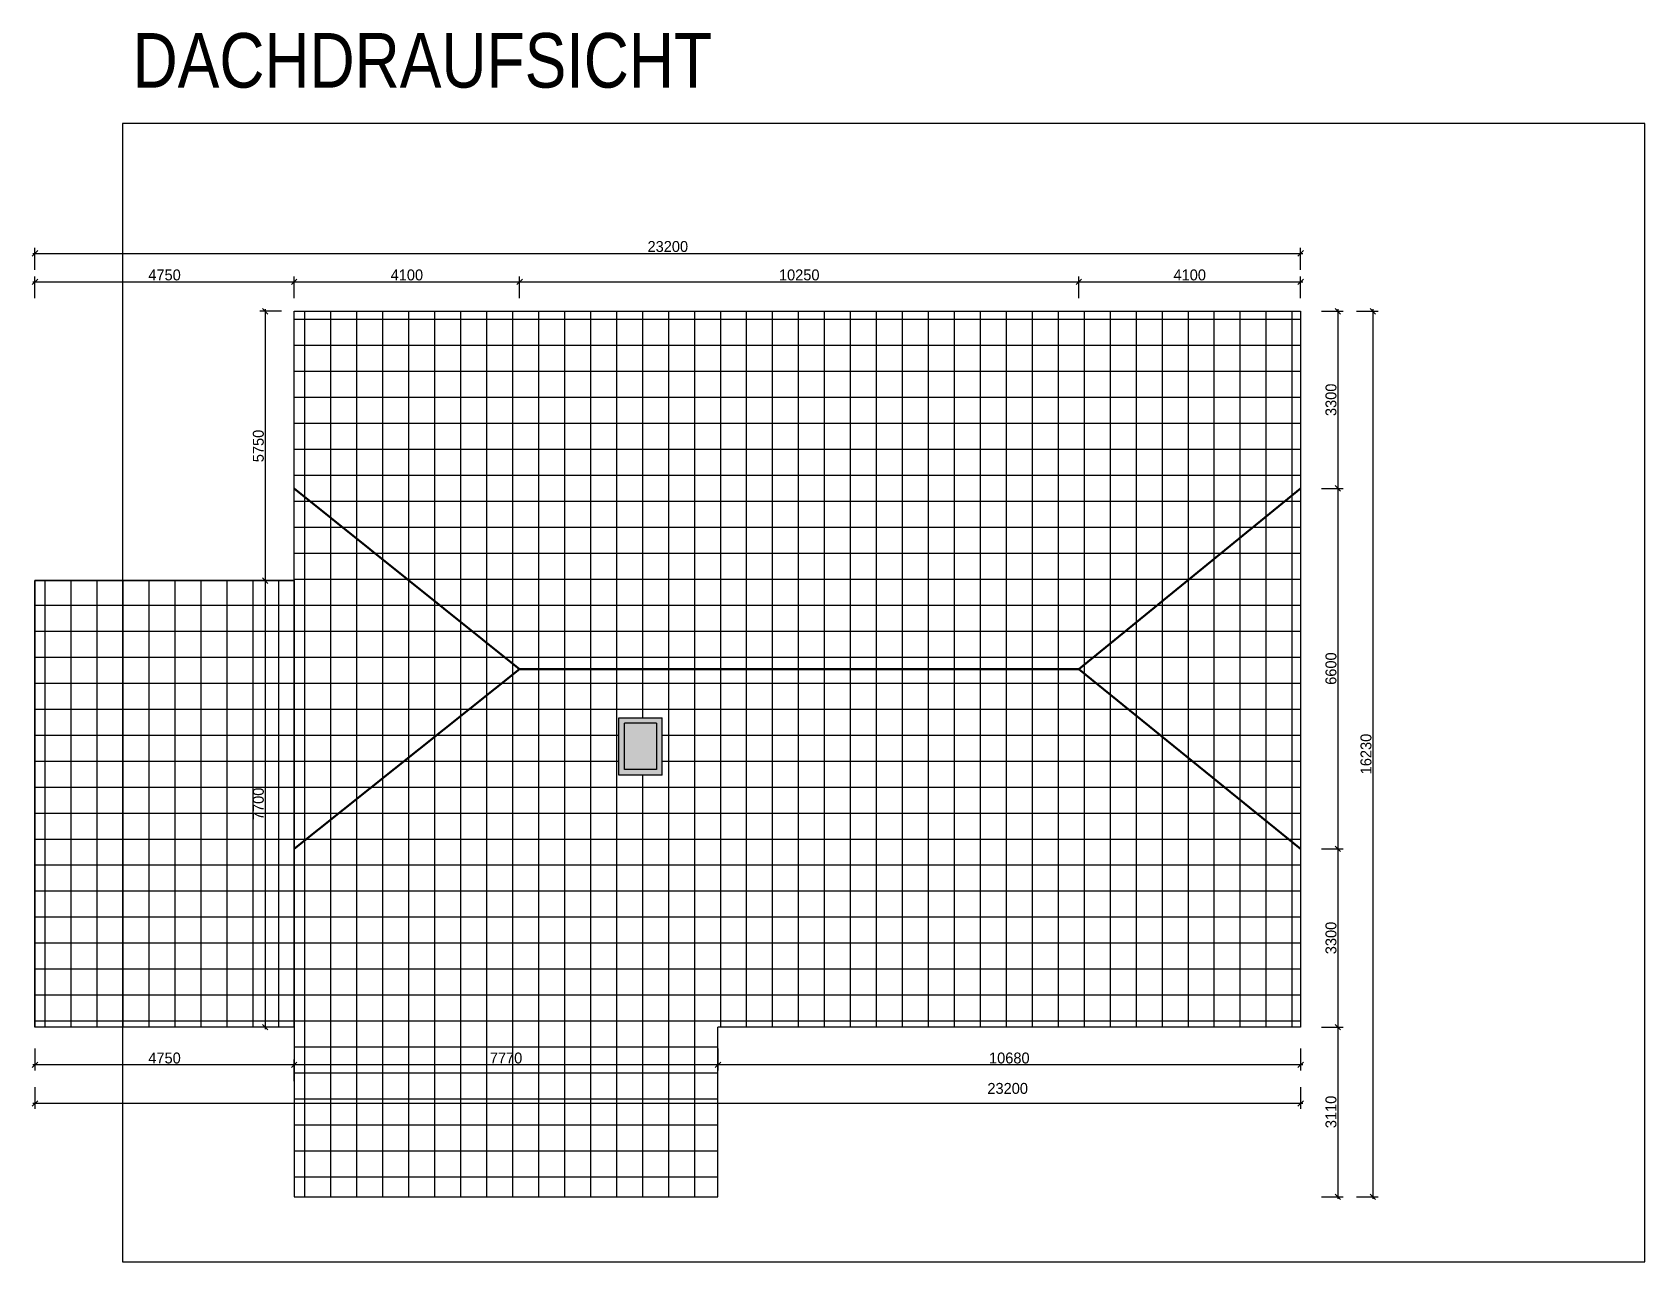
# Model space of a CAD drawing. Header units: metres. Extents: x 2773 to 296211, y -82189 to 61223.
# Drawn here: x 12146 to 41704, y -32037 to -9502 of the extents above; entities that cross this region are included whole.
import ezdxf

# ---------------------------------------------------------------- set-up
doc = ezdxf.new("R2010")
doc.units = ezdxf.units.M
doc.header["$LTSCALE"] = 0.5
doc.header["$PDMODE"] = 3
doc.layers.add('-help', color=4, linetype='Continuous', plot=False)
doc.layers.add('KON_HL', color=4, linetype='Continuous', plot=False)
for name, color, linetype in [('AM_6', 7, 'Continuous'), ('KON_025', 1, 'Continuous'), ('KON_050', 5, 'Continuous'), ('KON_MASS', 1, 'Continuous'), ('KON_SCHRAFF', 1, 'Continuous')]:
    doc.layers.add(name, color=color, linetype=linetype)
doc.layers.add('KON_05', color=5, linetype='Continuous', lineweight=50)
doc.styles.add('Arial Narrow 3 skalliert', font='ARIALN.TTF', dxfattribs={"height": 3})
doc.styles.add('Century_Gothic', font='GOTHIC.TTF')
doc.dimstyles.new('M - 20 - HTL HALLSTATT$0', dxfattribs={"dimscale": 200, "dimtxt": 1.5, "dimasz": 0.5, "dimexe": 0.5, "dimexo": 0.2, "dimgap": 0.1, "dimtad": 1, "dimdec": 1, "dimdsep": 46, "dimtxsty": 'Century_Gothic', "dimblk": 'OBLIQUE', "dimcen": 0, "dimdle": 0.2, "dimclrd": 256, "dimclre": 256, "dimclrt": 256, "dimadec": 1, "dimazin": 0, "dimtfac": 1, "dimtdec": 1, "dimtix": 1, "dimtofl": 0, "dimtmove": 2, "dimatfit": 3, "dimldrblk": 'DOT', "dimfxl": 1.5, "dimfxlon": 1, "dimlwd": -1, "dimlwe": -1, "dimarcsym": 0})

msp = doc.modelspace()

# ---------------------------------------------------------------- texts
at = {"layer": 'AM_6', "insert": (13985.31, -9516.76), "char_height": 1000, "width": 11389.741, "attachment_point": 1, "style": 'Arial Narrow 3 skalliert'}
msp.add_mtext('DACHDRAUFSICHT', dxfattribs=at)

# ---------------------------------------------------------------- blocks, each defined once
blk = doc.blocks.new('_Oblique')
at = {"color": 0, "linetype": 'ByBlock', "lineweight": -2}
blk.add_line((-0.5, -0.5), (0.5, 0.5), dxfattribs=at)
blk = doc.blocks.new('*D582')
at = {"layer": 'Defpoints', "color": 0, "transparency": 16777216}
for p in [(21080, -14076), (16946, -15249), (21080, -21809)]:
    blk.add_point(p, dxfattribs=at)
at = {"layer": 'KON_MASS', "transparency": 16777216}
for p, q in [((16906, -14076), (21120, -14076)), ((16946, -14376), (16946, -13976)), ((21080, -14376), (21080, -13976))]:
    blk.add_line(p, q, dxfattribs=at)
at = {"layer": 'KON_MASS', "transparency": 16777216, "xscale": 100, "yscale": 100, "zscale": 100, "rotation": 180}
blk.add_blockref('_Oblique', (16946, -14076), dxfattribs=at)
at = {"layer": 'KON_MASS', "transparency": 16777216, "xscale": 100, "yscale": 100, "zscale": 100}
blk.add_blockref('_Oblique', (21080, -14076), dxfattribs=at)
at = {"layer": 'KON_MASS', "transparency": 16777216, "insert": (19013, -13951), "char_height": 200, "attachment_point": 5, "style": 'Century_Gothic'}
blk.add_mtext('4100', dxfattribs=at)
blk = doc.blocks.new('_Dot')
at = {"color": 0, "linetype": 'ByBlock', "lineweight": -2}
blk.add_line((-0.5, 0), (-1, 0), dxfattribs=at)
at = {"color": 0, "linetype": 'ByBlock', "const_width": 0.5}
blk.add_lwpolyline([(-0.25, 0, 1), (0.25, 0, 1)], format="xyb", close=True, dxfattribs=at)
blk = doc.blocks.new('*D583')
at = {"layer": 'Defpoints', "color": 0, "transparency": 16777216}
for p in [(31330, -14076), (21080, -21809), (31330, -21809)]:
    blk.add_point(p, dxfattribs=at)
at = {"layer": 'KON_MASS', "transparency": 16777216}
for p, q in [((21040, -14076), (31370, -14076)), ((21080, -14376), (21080, -13976)), ((31330, -14376), (31330, -13976))]:
    blk.add_line(p, q, dxfattribs=at)
at = {"layer": 'KON_MASS', "transparency": 16777216, "xscale": 100, "yscale": 100, "zscale": 100, "rotation": 180}
blk.add_blockref('_Oblique', (21080, -14076), dxfattribs=at)
at = {"layer": 'KON_MASS', "transparency": 16777216, "xscale": 100, "yscale": 100, "zscale": 100}
blk.add_blockref('_Oblique', (31330, -14076), dxfattribs=at)
at = {"layer": 'KON_MASS', "transparency": 16777216, "insert": (26205, -13951), "char_height": 200, "attachment_point": 5, "style": 'Century_Gothic'}
blk.add_mtext('10250', dxfattribs=at)
blk = doc.blocks.new('*D584')
at = {"layer": 'Defpoints', "color": 0, "transparency": 16777216}
for p in [(35396, -14076), (35396, -15249), (31330, -21809)]:
    blk.add_point(p, dxfattribs=at)
at = {"layer": 'KON_MASS', "transparency": 16777216}
for p, q in [((31290, -14076), (35436, -14076)), ((31330, -14376), (31330, -13976)), ((35396, -14376), (35396, -13976))]:
    blk.add_line(p, q, dxfattribs=at)
at = {"layer": 'KON_MASS', "transparency": 16777216, "xscale": 100, "yscale": 100, "zscale": 100, "rotation": 180}
blk.add_blockref('_Oblique', (31330, -14076), dxfattribs=at)
at = {"layer": 'KON_MASS', "transparency": 16777216, "xscale": 100, "yscale": 100, "zscale": 100}
blk.add_blockref('_Oblique', (35396, -14076), dxfattribs=at)
at = {"layer": 'KON_MASS', "transparency": 16777216, "insert": (33363, -13951), "char_height": 200, "attachment_point": 5, "style": 'Century_Gothic'}
blk.add_mtext('4100', dxfattribs=at)
blk = doc.blocks.new('*D585')
at = {"layer": 'Defpoints', "color": 0, "transparency": 16777216}
for p in [(35396, -13555), (35396, -15686), (12196, -19849)]:
    blk.add_point(p, dxfattribs=at)
at = {"layer": 'KON_MASS', "transparency": 16777216}
for p, q in [((12156, -13555), (35436, -13555)), ((12196, -13855), (12196, -13455)), ((35396, -13855), (35396, -13455))]:
    blk.add_line(p, q, dxfattribs=at)
at = {"layer": 'KON_MASS', "transparency": 16777216, "xscale": 100, "yscale": 100, "zscale": 100, "rotation": 180}
blk.add_blockref('_Oblique', (12196, -13555), dxfattribs=at)
at = {"layer": 'KON_MASS', "transparency": 16777216, "xscale": 100, "yscale": 100, "zscale": 100}
blk.add_blockref('_Oblique', (35396, -13555), dxfattribs=at)
at = {"layer": 'KON_MASS', "transparency": 16777216, "insert": (23796, -13430), "char_height": 200, "attachment_point": 5, "style": 'Century_Gothic'}
blk.add_mtext('23200', dxfattribs=at)
blk = doc.blocks.new('*D614')
at = {"layer": 'Defpoints', "color": 0, "transparency": 16777216}
for p in [(35396, -14616), (35396, -17862), (36078, -17862)]:
    blk.add_point(p, dxfattribs=at)
at = {"layer": 'KON_MASS', "transparency": 16777216}
for p, q in [((35778, -14616), (36178, -14616)), ((36078, -14576), (36078, -17902)), ((35778, -17862), (36178, -17862))]:
    blk.add_line(p, q, dxfattribs=at)
at = {"layer": 'KON_MASS', "transparency": 16777216, "xscale": 100, "yscale": 100, "zscale": 100}
for p, rotation in [((36078, -14616), 90), ((36078, -17862), 270)]:
    blk.add_blockref('_Oblique', p, dxfattribs=dict(at, rotation=rotation))
at = {"layer": 'KON_MASS', "transparency": 16777216, "insert": (35953, -16239), "char_height": 200, "attachment_point": 5, "rotation": 90, "style": 'Century_Gothic'}
blk.add_mtext('3300', dxfattribs=at)
blk = doc.blocks.new('*D615')
at = {"layer": 'Defpoints', "color": 0, "transparency": 16777216}
for p in [(35396, -17862), (35396, -24469), (36078, -24469)]:
    blk.add_point(p, dxfattribs=at)
at = {"layer": 'KON_MASS', "transparency": 16777216}
for p, q in [((35778, -17862), (36178, -17862)), ((36078, -17822), (36078, -24509)), ((35778, -24469), (36178, -24469))]:
    blk.add_line(p, q, dxfattribs=at)
at = {"layer": 'KON_MASS', "transparency": 16777216, "xscale": 100, "yscale": 100, "zscale": 100}
for p, rotation in [((36078, -17862), 90), ((36078, -24469), 270)]:
    blk.add_blockref('_Oblique', p, dxfattribs=dict(at, rotation=rotation))
at = {"layer": 'KON_MASS', "transparency": 16777216, "insert": (35953, -21165), "char_height": 200, "attachment_point": 5, "rotation": 90, "style": 'Century_Gothic'}
blk.add_mtext('6600', dxfattribs=at)
blk = doc.blocks.new('*D616')
at = {"layer": 'Defpoints', "color": 0, "transparency": 16777216}
for p in [(35396, -24469), (35396, -27736), (36078, -27736)]:
    blk.add_point(p, dxfattribs=at)
at = {"layer": 'KON_MASS', "transparency": 16777216}
for p, q in [((35778, -24469), (36178, -24469)), ((36078, -24429), (36078, -27776)), ((35778, -27736), (36178, -27736))]:
    blk.add_line(p, q, dxfattribs=at)
at = {"layer": 'KON_MASS', "transparency": 16777216, "xscale": 100, "yscale": 100, "zscale": 100}
for p, rotation in [((36078, -24469), 90), ((36078, -27736), 270)]:
    blk.add_blockref('_Oblique', p, dxfattribs=dict(at, rotation=rotation))
at = {"layer": 'KON_MASS', "transparency": 16777216, "insert": (35953, -26103), "char_height": 200, "attachment_point": 5, "rotation": 90, "style": 'Century_Gothic'}
blk.add_mtext('3300', dxfattribs=at)
blk = doc.blocks.new('*D617')
at = {"layer": 'Defpoints', "color": 0, "transparency": 16777216}
for p in [(35396, -14616), (24716, -30846), (36720, -30846)]:
    blk.add_point(p, dxfattribs=at)
at = {"layer": 'KON_MASS', "transparency": 16777216}
for p, q in [((36420, -14616), (36820, -14616)), ((36720, -14576), (36720, -30886)), ((36420, -30846), (36820, -30846))]:
    blk.add_line(p, q, dxfattribs=at)
at = {"layer": 'KON_MASS', "transparency": 16777216, "xscale": 100, "yscale": 100, "zscale": 100}
for p, rotation in [((36720, -14616), 90), ((36720, -30846), 270)]:
    blk.add_blockref('_Oblique', p, dxfattribs=dict(at, rotation=rotation))
at = {"layer": 'KON_MASS', "transparency": 16777216, "insert": (36595, -22731), "char_height": 200, "attachment_point": 5, "rotation": 90, "style": 'Century_Gothic'}
blk.add_mtext('16230', dxfattribs=at)
blk = doc.blocks.new('*D618')
at = {"layer": 'Defpoints', "color": 0, "transparency": 16777216}
for p in [(24716, -27736), (35396, -27736), (24716, -28429)]:
    blk.add_point(p, dxfattribs=at)
at = {"layer": 'KON_MASS', "transparency": 16777216}
for p, q in [((24716, -28129), (24716, -28529)), ((35396, -28129), (35396, -28529)), ((35436, -28429), (24676, -28429))]:
    blk.add_line(p, q, dxfattribs=at)
at = {"layer": 'KON_MASS', "transparency": 16777216, "xscale": 100, "yscale": 100, "zscale": 100, "rotation": 180}
blk.add_blockref('_Oblique', (24716, -28429), dxfattribs=at)
at = {"layer": 'KON_MASS', "transparency": 16777216, "xscale": 100, "yscale": 100, "zscale": 100}
blk.add_blockref('_Oblique', (35396, -28429), dxfattribs=at)
at = {"layer": 'KON_MASS', "transparency": 16777216, "insert": (30056, -28304), "char_height": 200, "attachment_point": 5, "style": 'Century_Gothic'}
blk.add_mtext('10680', dxfattribs=at)
blk = doc.blocks.new('*D619')
at = {"layer": 'Defpoints', "color": 0, "transparency": 16777216}
for p in [(16946, -27736), (24716, -27736), (16946, -28429)]:
    blk.add_point(p, dxfattribs=at)
at = {"layer": 'KON_MASS', "transparency": 16777216}
for p, q in [((16946, -28129), (16946, -28529)), ((24716, -28129), (24716, -28529)), ((24756, -28429), (16906, -28429))]:
    blk.add_line(p, q, dxfattribs=at)
at = {"layer": 'KON_MASS', "transparency": 16777216, "xscale": 100, "yscale": 100, "zscale": 100, "rotation": 180}
blk.add_blockref('_Oblique', (16946, -28429), dxfattribs=at)
at = {"layer": 'KON_MASS', "transparency": 16777216, "xscale": 100, "yscale": 100, "zscale": 100}
blk.add_blockref('_Oblique', (24716, -28429), dxfattribs=at)
at = {"layer": 'KON_MASS', "transparency": 16777216, "insert": (20831, -28304), "char_height": 200, "attachment_point": 5, "style": 'Century_Gothic'}
blk.add_mtext('7770', dxfattribs=at)
blk = doc.blocks.new('*D620')
at = {"layer": 'Defpoints', "color": 0, "transparency": 16777216}
for p in [(12196, -27729), (35396, -27736), (12196, -29137)]:
    blk.add_point(p, dxfattribs=at)
at = {"layer": 'KON_MASS', "transparency": 16777216}
for p, q in [((12196, -28837), (12196, -29237)), ((35396, -28837), (35396, -29237)), ((35436, -29137), (12156, -29137))]:
    blk.add_line(p, q, dxfattribs=at)
at = {"layer": 'KON_MASS', "transparency": 16777216, "xscale": 100, "yscale": 100, "zscale": 100, "rotation": 180}
blk.add_blockref('_Oblique', (12196, -29137), dxfattribs=at)
at = {"layer": 'KON_MASS', "transparency": 16777216, "xscale": 100, "yscale": 100, "zscale": 100}
blk.add_blockref('_Oblique', (35396, -29137), dxfattribs=at)
at = {"layer": 'KON_MASS', "transparency": 16777216, "insert": (30026, -28861), "char_height": 200, "attachment_point": 5, "style": 'Century_Gothic'}
blk.add_mtext('23200', dxfattribs=at)
blk = doc.blocks.new('*D621')
at = {"layer": 'Defpoints', "color": 0, "transparency": 16777216}
for p in [(16946, -14616), (16416, -19553), (16946, -19553)]:
    blk.add_point(p, dxfattribs=at)
at = {"layer": 'KON_MASS', "transparency": 16777216}
for p, q in [((16716, -14616), (16316, -14616)), ((16416, -14576), (16416, -19593)), ((16716, -19553), (16316, -19553))]:
    blk.add_line(p, q, dxfattribs=at)
at = {"layer": 'KON_MASS', "transparency": 16777216, "xscale": 100, "yscale": 100, "zscale": 100}
for p, rotation in [((16416, -14616), 90), ((16416, -19553), 270)]:
    blk.add_blockref('_Oblique', p, dxfattribs=dict(at, rotation=rotation))
at = {"layer": 'KON_MASS', "transparency": 16777216, "insert": (16291, -17085), "char_height": 200, "attachment_point": 5, "rotation": 90, "style": 'Century_Gothic'}
blk.add_mtext('5750', dxfattribs=at)
blk = doc.blocks.new('*D622')
at = {"layer": 'Defpoints', "color": 0, "transparency": 16777216}
for p in [(16946, -19553), (16416, -27736), (16946, -27736)]:
    blk.add_point(p, dxfattribs=at)
at = {"layer": 'KON_MASS', "transparency": 16777216}
for p, q in [((16716, -19553), (16316, -19553)), ((16416, -19513), (16416, -27776)), ((16716, -27736), (16316, -27736))]:
    blk.add_line(p, q, dxfattribs=at)
at = {"layer": 'KON_MASS', "transparency": 16777216, "xscale": 100, "yscale": 100, "zscale": 100}
for p, rotation in [((16416, -19553), 90), ((16416, -27736), 270)]:
    blk.add_blockref('_Oblique', p, dxfattribs=dict(at, rotation=rotation))
at = {"layer": 'KON_MASS', "transparency": 16777216, "insert": (16291, -23645), "char_height": 200, "attachment_point": 5, "rotation": 90, "style": 'Century_Gothic'}
blk.add_mtext('7700', dxfattribs=at)
blk = doc.blocks.new('*D623')
at = {"layer": 'Defpoints', "color": 0, "transparency": 16777216}
for p in [(16946, -14076), (12196, -19698), (16946, -19698)]:
    blk.add_point(p, dxfattribs=at)
at = {"layer": 'KON_MASS', "transparency": 16777216}
for p, q in [((12156, -14076), (16986, -14076)), ((12196, -14376), (12196, -13976)), ((16946, -14376), (16946, -13976))]:
    blk.add_line(p, q, dxfattribs=at)
at = {"layer": 'KON_MASS', "transparency": 16777216, "xscale": 100, "yscale": 100, "zscale": 100, "rotation": 180}
blk.add_blockref('_Oblique', (12196, -14076), dxfattribs=at)
at = {"layer": 'KON_MASS', "transparency": 16777216, "xscale": 100, "yscale": 100, "zscale": 100}
blk.add_blockref('_Oblique', (16946, -14076), dxfattribs=at)
at = {"layer": 'KON_MASS', "transparency": 16777216, "insert": (14571, -13951), "char_height": 200, "attachment_point": 5, "style": 'Century_Gothic'}
blk.add_mtext('4750', dxfattribs=at)
blk = doc.blocks.new('*D624')
at = {"layer": 'Defpoints', "color": 0, "transparency": 16777216}
for p in [(24716, -27736), (24716, -30846), (36078, -30846)]:
    blk.add_point(p, dxfattribs=at)
at = {"layer": 'KON_MASS', "transparency": 16777216}
for p, q in [((35778, -27736), (36178, -27736)), ((36078, -27696), (36078, -30886)), ((35778, -30846), (36178, -30846))]:
    blk.add_line(p, q, dxfattribs=at)
at = {"layer": 'KON_MASS', "transparency": 16777216, "xscale": 100, "yscale": 100, "zscale": 100}
for p, rotation in [((36078, -27736), 90), ((36078, -30846), 270)]:
    blk.add_blockref('_Oblique', p, dxfattribs=dict(at, rotation=rotation))
at = {"layer": 'KON_MASS', "transparency": 16777216, "insert": (35953, -29291), "char_height": 200, "attachment_point": 5, "rotation": 90, "style": 'Century_Gothic'}
blk.add_mtext('3110', dxfattribs=at)
blk = doc.blocks.new('*D625')
at = {"layer": 'Defpoints', "color": 0, "transparency": 16777216}
for p in [(12196, -27729), (12196, -28429), (16946, -30846)]:
    blk.add_point(p, dxfattribs=at)
at = {"layer": 'KON_MASS', "transparency": 16777216}
for p, q in [((12196, -28129), (12196, -28529)), ((16946, -28729), (16946, -28329)), ((16986, -28429), (12156, -28429))]:
    blk.add_line(p, q, dxfattribs=at)
at = {"layer": 'KON_MASS', "transparency": 16777216, "xscale": 100, "yscale": 100, "zscale": 100, "rotation": 180}
blk.add_blockref('_Oblique', (12196, -28429), dxfattribs=at)
at = {"layer": 'KON_MASS', "transparency": 16777216, "xscale": 100, "yscale": 100, "zscale": 100}
blk.add_blockref('_Oblique', (16946, -28429), dxfattribs=at)
at = {"layer": 'KON_MASS', "transparency": 16777216, "insert": (14571, -28304), "char_height": 200, "attachment_point": 5, "style": 'Century_Gothic'}
blk.add_mtext('4750', dxfattribs=at)

# ---------------------------------------------------------------- dimensions: what is measured, and where the dimension line sits
at = {"layer": 'KON_MASS'}
for base, p1, p2, picture, middle in [((35396.03, -13555.05), (12196.03, -19849.32), (35396.03, -15686.25), '*D585', (23796.03, -13430.02)), ((16946.03, -14076.33), (12196.03, -19698), (16946.03, -19698), '*D623', (14571.03, -13951.3)), ((31330.33, -14076.33), (21080.33, -21808.88), (31330.33, -21808.88), '*D583', (26205.33, -13951.3)), ((12196.03, -28428.55), (16946.03, -30846.37), (12196.03, -27729.37), '*D625', (14571.03, -28303.52)), ((16946.03, -28428.55), (24716.03, -27736.37), (16946.03, -27736.37), '*D619', (20831.03, -28303.52)), ((24716.03, -28428.55), (35396.03, -27736.37), (24716.03, -27736.37), '*D618', (30056.03, -28303.52))]:
    dim = msp.add_linear_dim(base=base, p1=p1, p2=p2, dimstyle='M - 20 - HTL HALLSTATT$0', override={"dimtxt": 1}, dxfattribs=at)
    dim.commit()
    dim.dimension.update_dxf_attribs({"geometry": picture, "text_midpoint": middle})
for base, p1, p2, picture, middle in [((21080.33, -14076.33), (16946.03, -15248.88), (21080.33, -21808.88), '*D582', (19013.18, -13951.3)), ((35396.03, -14076.33), (31330.33, -21808.88), (35396.03, -15248.88), '*D584', (33363.18, -13951.3))]:
    dim = msp.add_linear_dim(base=base, p1=p1, p2=p2, text='4100', dimstyle='M - 20 - HTL HALLSTATT$0', override={"dimtxt": 1}, dxfattribs=at)
    dim.commit()
    dim.dimension.update_dxf_attribs({"geometry": picture, "text_midpoint": middle})
for base, p1, p2, text, picture, middle in [((16415.97, -19553.06), (16946.03, -14616.37), (16946.03, -19553.06), '5750', '*D621', (16290.94, -17084.71)), ((36077.82, -17861.53), (35396.03, -14616.37), (35396.03, -17861.53), '3300', '*D614', (35952.79, -16238.95)), ((36077.82, -24468.82), (35396.03, -17861.53), (35396.03, -24468.82), '6600', '*D615', (35952.79, -21165.18)), ((16415.97, -27736.37), (16946.03, -19553.06), (16946.03, -27736.37), '7700', '*D622', (16290.94, -23644.71)), ((36077.82, -27736.37), (35396.03, -24468.82), (35396.03, -27736.37), '3300', '*D616', (35952.79, -26102.6))]:
    dim = msp.add_linear_dim(base=base, p1=p1, p2=p2, angle=90, text=text, dimstyle='M - 20 - HTL HALLSTATT$0', override={"dimtxt": 1}, dxfattribs=at)
    dim.commit()
    dim.dimension.update_dxf_attribs({"geometry": picture, "text_midpoint": middle})
for base, p1, picture, middle in [((36720.13, -30846.37), (35396.03, -14616.37), '*D617', (36595.1, -22731.37)), ((36077.82, -30846.37), (24716.03, -27736.37), '*D624', (35952.79, -29291.37))]:
    dim = msp.add_linear_dim(base=base, p1=p1, p2=(24716.03, -30846.37), angle=90, dimstyle='M - 20 - HTL HALLSTATT$0', override={"dimtxt": 1}, dxfattribs=at)
    dim.commit()
    dim.dimension.update_dxf_attribs({"geometry": picture, "text_midpoint": middle})
dim = msp.add_linear_dim(base=(12196.03, -29137.07), p1=(35396.03, -27736.37), p2=(12196.03, -27729.37), dimstyle='M - 20 - HTL HALLSTATT$0', override={"dimtxt": 1}, dxfattribs=at)
dim.commit()
dim.dimension.update_dxf_attribs({"geometry": '*D620', "text_midpoint": (30025.78, -28861.24), "dimtype": 160})

# ---------------------------------------------------------------- hatches: boundary and pattern name
at = {"layer": 'KON_025', "transparency": 33554562}
h = msp.add_hatch(dxfattribs=at)
h.set_pattern_fill('NET', color=256, scale=150)
h.paths.add_polyline_path([(35396.03, -14616.37), (16946.03, -14616.37), (16946.03, -17861.53), (21080.33, -21176.37), (31330.33, -21176.37), (35396.03, -17861.53)])
h = msp.add_hatch(dxfattribs=at)
h.set_pattern_fill('NET', color=256, scale=150)
h.paths.add_polyline_path([(21080.33, -21176.37), (16946.03, -17861.53), (16946.03, -24468.82)])
h = msp.add_hatch(dxfattribs=at)
h.set_pattern_fill('NET', color=256, scale=150)
h.paths.add_polyline_path([(35396.03, -17861.53), (31330.33, -21176.37), (35396.03, -24468.82)])
h = msp.add_hatch(dxfattribs=at)
h.set_pattern_fill('NET', color=256, scale=150)
h.paths.add_polyline_path([(12196.03, -19553.06), (16946.03, -19553.06), (16946.03, -27736.37), (12196.03, -27736.37)])
h = msp.add_hatch(dxfattribs=at)
h.set_pattern_fill('NET', color=256, scale=150)
h.paths.add_polyline_path([(31330.33, -21176.37), (21080.33, -21176.37), (16946.03, -24468.82), (16946.03, -27736.37), (25576.03, -27736.37), (35396.03, -27736.37), (35396.03, -24468.82)])
h.paths.add_polyline_path([(23691.4, -23117.52), (23101.4, -23117.52), (22901.4, -23117.52), (22901.4, -22267.52), (22901.4, -22067.52), (23691.4, -22067.52)], flags=16)
h.paths.add_polyline_path([(23591.4, -23017.52), (23001.4, -23017.52), (23001.4, -22167.52), (23591.4, -22167.52)], flags=0)
at = {"layer": 'KON_025', "true_color": 0x636466, "transparency": 33554687}
h = msp.add_hatch(color=251, dxfattribs=at)
h.dxf.hatch_style = 1
h.paths.add_polyline_path([(23691.4, -22067.52), (22901.4, -22067.52), (22901.4, -22267.52), (22901.4, -23117.52), (23101.4, -23117.52), (23691.4, -23117.52)])
h.paths.add_polyline_path([(23591.4, -22167.52), (23591.4, -23017.52), (23001.4, -23017.52), (23001.4, -22167.52)], flags=16)
at = {"layer": 'KON_025', "transparency": 33554562}
h = msp.add_hatch(dxfattribs=at)
h.set_pattern_fill('NET', color=256, scale=150)
h.paths.add_polyline_path([(24716.03, -27736.37), (16946.03, -27736.37), (16946.03, -30846.37), (24716.03, -30846.37)])
at = {"layer": 'KON_SCHRAFF'}
h = msp.add_hatch(color=256, dxfattribs=at)
h.dxf.hatch_style = 1
h.set_gradient(color1=(199, 200, 202), rotation=45, name='CYLINDER')
h.paths.add_polyline_path([(23591.4, -22167.52), (23001.4, -22167.52), (23001.4, -23017.52), (23591.4, -23017.52)])

# ---------------------------------------------------------------- linework, layer by layer
at = {"layer": '-help'}
msp.add_lwpolyline([(41703.89, -11173.37), (13802.24, -11173.37), (13802.24, -32036.79), (41703.89, -32036.79)], close=True, dxfattribs=at)
at = {"layer": 'KON_05'}
for points in [[(16946.03, -24468.82), (21080.33, -21176.37), (16946.03, -17861.53)], [(35396.03, -24468.82), (31330.33, -21176.37), (35396.03, -17861.53)], [(21080.33, -21176.37), (31330.33, -21176.37)]]:
    msp.add_lwpolyline(points, dxfattribs=at)
at = {"layer": 'KON_050'}
for p, q in [((22901.4, -22267.52), (22901.4, -22067.52)), ((22901.4, -22067.52), (23691.4, -22067.52)), ((23591.4, -22167.52), (23001.4, -22167.52)), ((23001.4, -23017.52), (23001.4, -22167.52)), ((23591.4, -22167.52), (23591.4, -23017.52)), ((23691.4, -23117.52), (23691.4, -22067.52)), ((22901.4, -23117.52), (22901.4, -22267.52)), ((23591.4, -23017.52), (23001.4, -23017.52)), ((23101.4, -23117.52), (22901.4, -23117.52)), ((23691.4, -23117.52), (23101.4, -23117.52))]:
    msp.add_line(p, q, dxfattribs=at)
for points in [[(16946.03, -27736.37), (16946.03, -14616.37), (35396.03, -14616.37), (35396.03, -27736.37), (25576.03, -27736.37)], [(16946.03, -19553.06), (12196.03, -19553.06), (12196.03, -27729.37), (16946.03, -27736.37)], [(16946.03, -27736.37), (16946.03, -30846.37), (24716.03, -30846.37), (24716.03, -27736.37)], [(25576.03, -27736.37), (24716.03, -27736.37)]]:
    msp.add_lwpolyline(points, dxfattribs=at)
msp.add_lwpolyline([(12196.03, -19553.06), (16946.03, -19553.06), (16946.03, -27736.37), (12196.03, -27736.37)], close=True, dxfattribs=at)
at = {"layer": 'KON_HL'}
msp.add_lwpolyline([(16946.03, -27736.37), (12196.03, -27736.37), (12196.03, -27729.37), (12196.03, -19553.06), (16946.03, -19553.06)], dxfattribs=at)

msp.set_redraw_order([(e.dxf.handle, doc.entitydb.next_handle()) for e in msp.query("TEXT MTEXT ATTDEF DIMENSION ARC_DIMENSION")])  # texts and dimensions are drawn at this point

doc.saveas('drawing.dxf')
